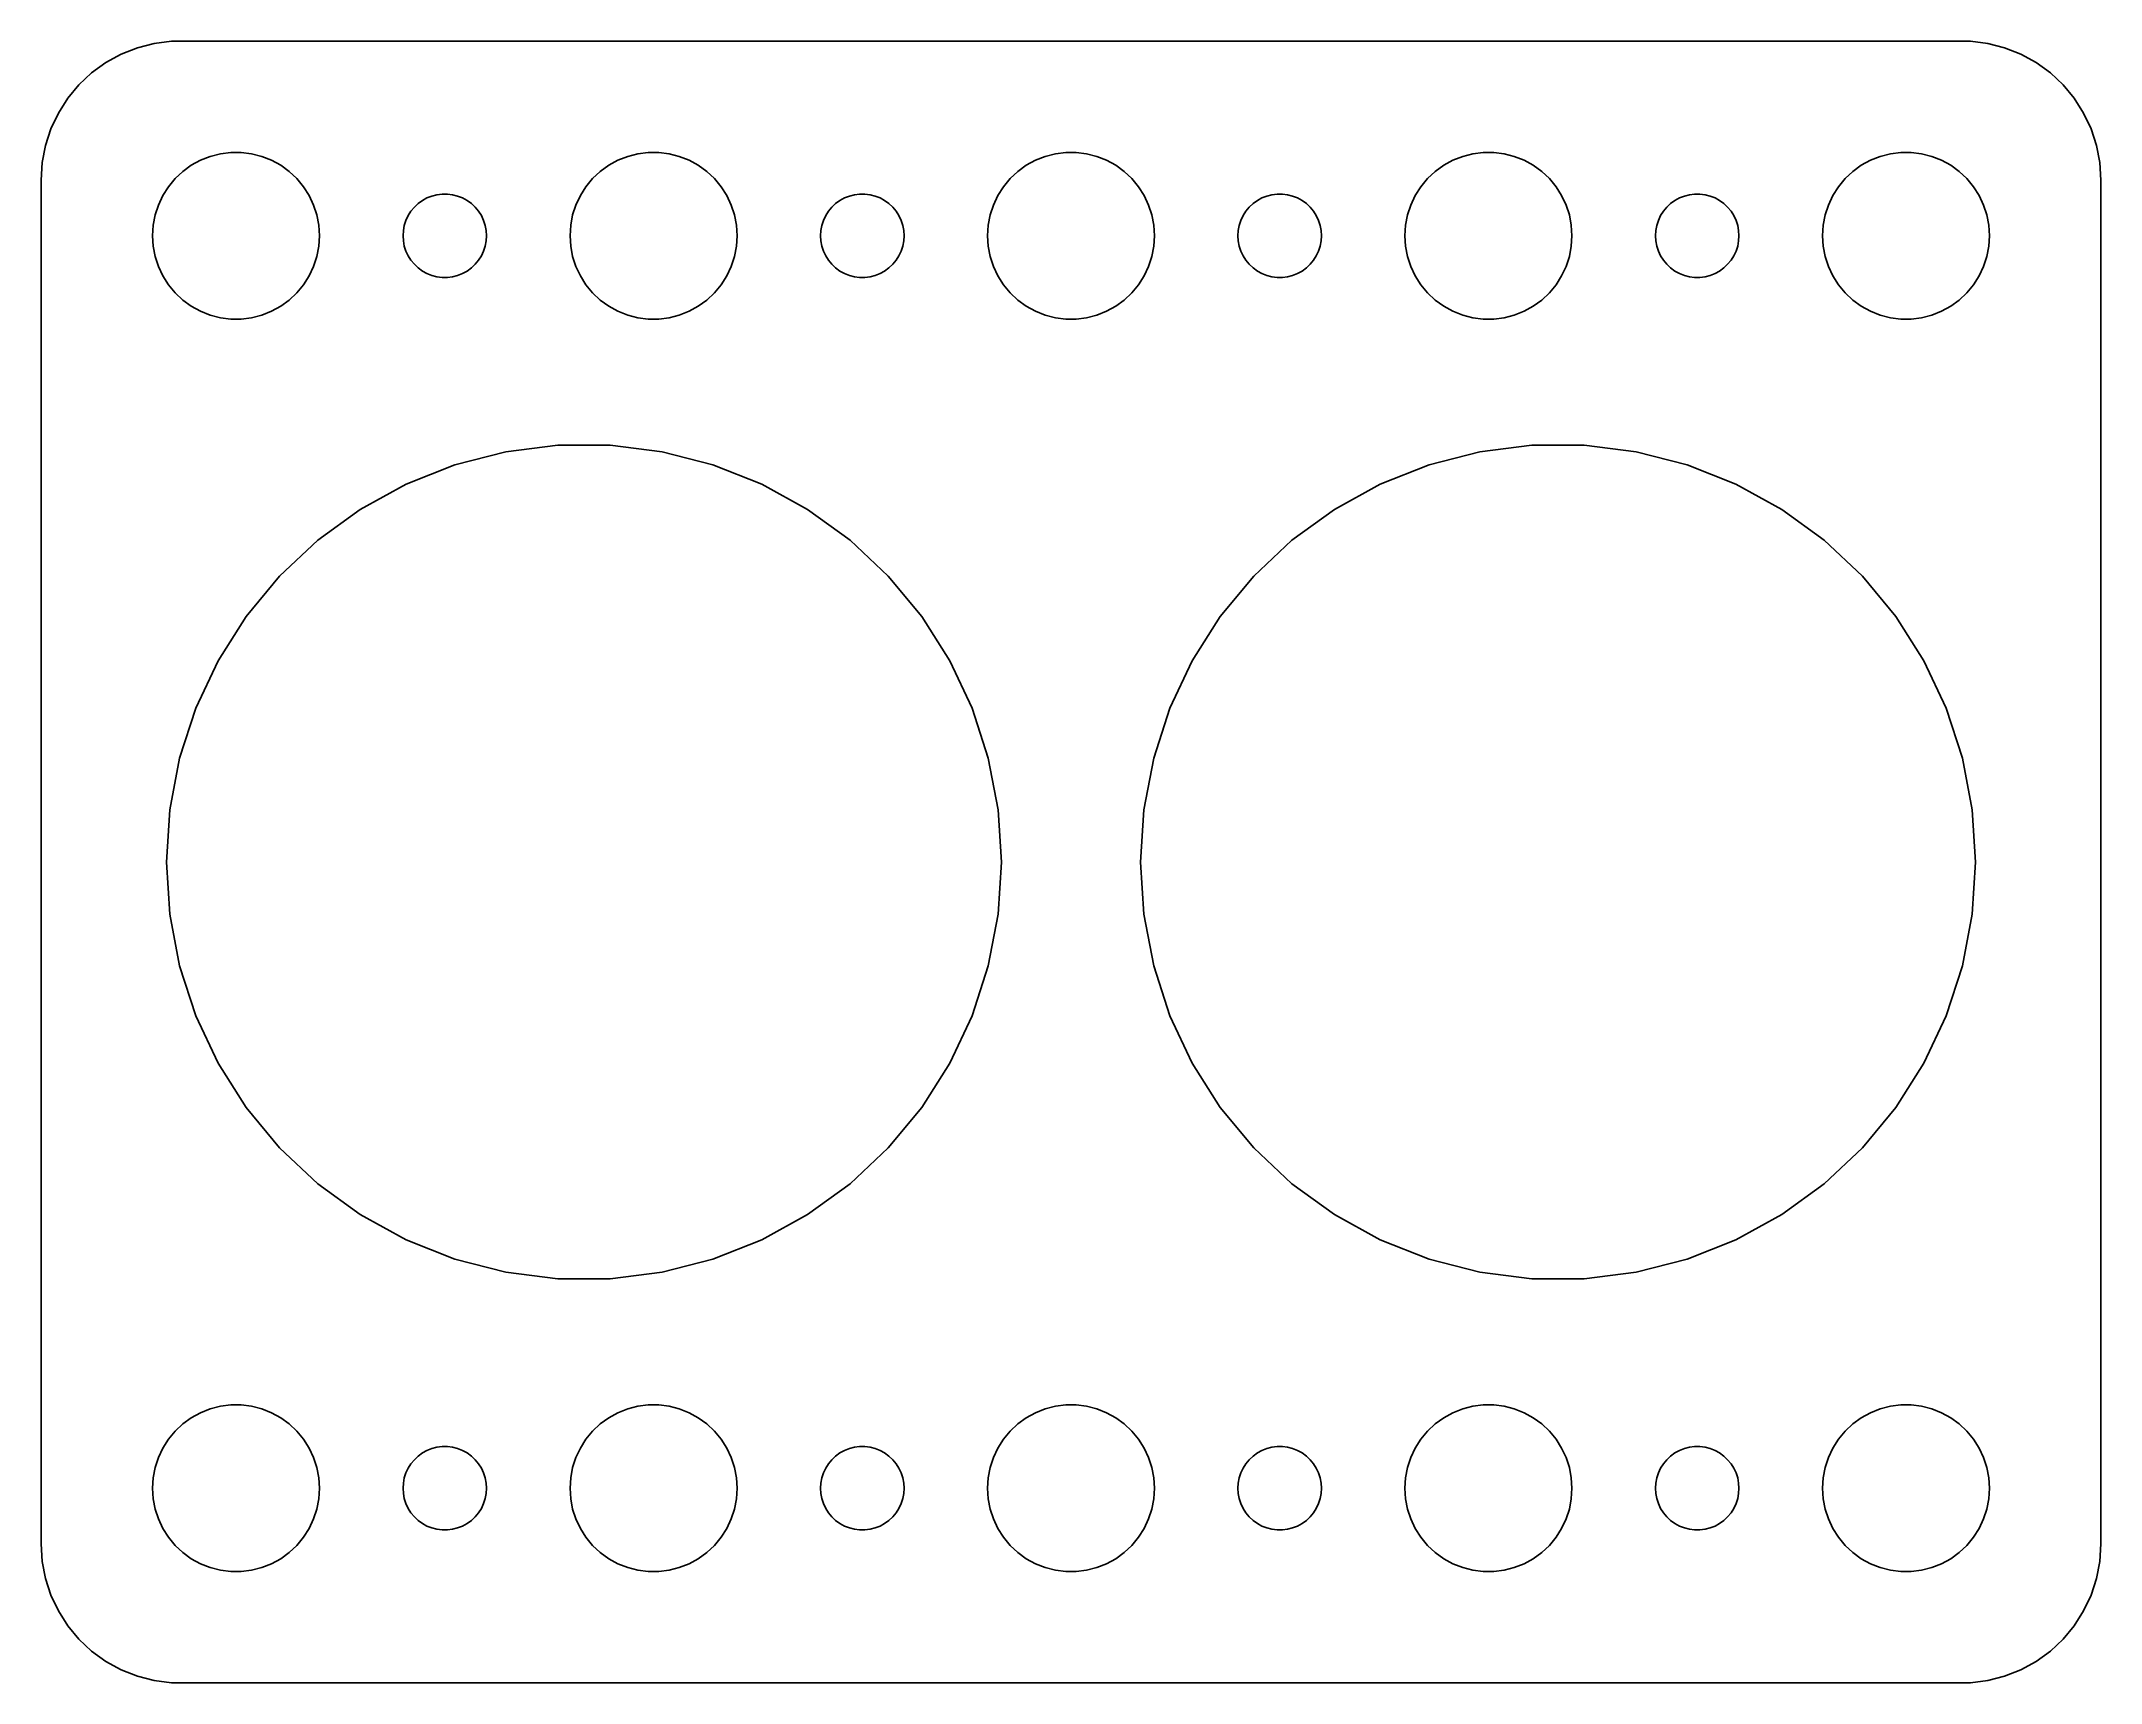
# Model space of a CAD drawing. Header units: metres. Extents: x -37 to 37, y -29.5 to 29.5.
import ezdxf

# ---------------------------------------------------------------- set-up
doc = ezdxf.new("R2010")
doc.units = ezdxf.units.M

msp = doc.modelspace()

# ---------------------------------------------------------------- linework, layer by layer
for p, q in [((-34.1289, 29.0241), (-34.6791, 28.7216)), ((-33.5451, 29.2553), (-34.1289, 29.0241)), ((-32.9369, 29.4114), (-33.5451, 29.2553)), ((-32.3139, 29.4901), (-32.9369, 29.4114)), ((32.3139, 29.4901), (-32.3139, 29.4901)), ((32.9369, 29.4114), (32.3139, 29.4901)), ((33.5451, 29.2553), (32.9369, 29.4114)), ((34.1289, 29.0241), (33.5451, 29.2553)), ((34.6791, 28.7216), (34.1289, 29.0241)), ((-35.1871, 28.3526), (-35.6448, 27.9227)), ((-34.6791, 28.7216), (-35.1871, 28.3526)), ((35.1871, 28.3526), (34.6791, 28.7216)), ((35.6448, 27.9227), (35.1871, 28.3526)), ((-36.0451, 27.4389), (-36.3815, 26.9088)), ((-35.6448, 27.9227), (-36.0451, 27.4389)), ((36.0451, 27.4389), (35.6448, 27.9227)), ((36.3815, 26.9088), (36.0451, 27.4389)), ((-36.3815, 26.9088), (-36.6489, 26.3406)), ((36.6489, 26.3406), (36.3815, 26.9088)), ((-36.6489, 26.3406), (-36.8429, 25.7434)), ((36.8429, 25.7434), (36.6489, 26.3406)), ((-36.8429, 25.7434), (-36.9606, 25.1267)), ((-31.6075, 25.033), (-31.2773, 25.2145)), ((-31.2773, 25.2145), (-30.927, 25.3532)), ((-30.927, 25.3532), (-30.5621, 25.4469)), ((-30.5621, 25.4469), (-30.1884, 25.4941)), ((-30.1884, 25.4941), (-29.8116, 25.4941)), ((-29.8116, 25.4941), (-29.4379, 25.4469)), ((-29.4379, 25.4469), (-29.0729, 25.3532)), ((-29.0729, 25.3532), (-28.7227, 25.2145)), ((-28.7227, 25.2145), (-28.3925, 25.033)), ((-16.6075, 25.033), (-16.2773, 25.2145)), ((-16.2773, 25.2145), (-15.927, 25.3532)), ((-15.927, 25.3532), (-15.5621, 25.4469)), ((-15.5621, 25.4469), (-15.1884, 25.4941)), ((-15.1884, 25.4941), (-14.8116, 25.4941)), ((-14.8116, 25.4941), (-14.4379, 25.4469)), ((-14.4379, 25.4469), (-14.0729, 25.3532)), ((-14.0729, 25.3532), (-13.7227, 25.2145)), ((-13.7227, 25.2145), (-13.3925, 25.033)), ((-1.60747, 25.033), (-1.27733, 25.2145)), ((-1.27733, 25.2145), (-0.92705, 25.3532)), ((-0.92705, 25.3532), (-0.56213, 25.4469)), ((-0.56213, 25.4469), (-0.18837, 25.4941)), ((-0.18837, 25.4941), (0.18837, 25.4941)), ((0.18837, 25.4941), (0.56213, 25.4469)), ((0.56213, 25.4469), (0.92705, 25.3532)), ((0.92705, 25.3532), (1.27733, 25.2145)), ((1.27733, 25.2145), (1.60747, 25.033)), ((13.3925, 25.033), (13.7227, 25.2145)), ((13.7227, 25.2145), (14.0729, 25.3532)), ((14.0729, 25.3532), (14.4379, 25.4469)), ((14.4379, 25.4469), (14.8116, 25.4941)), ((14.8116, 25.4941), (15.1884, 25.4941)), ((15.1884, 25.4941), (15.5621, 25.4469)), ((15.5621, 25.4469), (15.927, 25.3532)), ((15.927, 25.3532), (16.2773, 25.2145)), ((16.2773, 25.2145), (16.6075, 25.033)), ((28.3925, 25.033), (28.7227, 25.2145)), ((28.7227, 25.2145), (29.0729, 25.3532)), ((29.0729, 25.3532), (29.4379, 25.4469)), ((29.4379, 25.4469), (29.8116, 25.4941)), ((29.8116, 25.4941), (30.1884, 25.4941)), ((30.1884, 25.4941), (30.5621, 25.4469)), ((30.5621, 25.4469), (30.927, 25.3532)), ((30.927, 25.3532), (31.2773, 25.2145)), ((31.2773, 25.2145), (31.6075, 25.033)), ((36.9606, 25.1267), (36.8429, 25.7434)), ((-36.9606, 25.1267), (-37, 24.5)), ((-37, 24.5), (-37, -24.5)), ((-32.427, 24.2634), (-32.1869, 24.5536)), ((-32.1869, 24.5536), (-31.9123, 24.8115)), ((-31.9123, 24.8115), (-31.6075, 25.033)), ((-28.3925, 25.033), (-28.0877, 24.8115)), ((-28.0877, 24.8115), (-27.8131, 24.5536)), ((-27.8131, 24.5536), (-27.5729, 24.2634)), ((-17.427, 24.2634), (-17.1869, 24.5536)), ((-17.1869, 24.5536), (-16.9123, 24.8115)), ((-16.9123, 24.8115), (-16.6075, 25.033)), ((-13.3925, 25.033), (-13.0877, 24.8115)), ((-13.0877, 24.8115), (-12.8131, 24.5536)), ((-12.8131, 24.5536), (-12.5729, 24.2634)), ((-2.42705, 24.2634), (-2.1869, 24.5536)), ((-2.1869, 24.5536), (-1.91226, 24.8115)), ((-1.91226, 24.8115), (-1.60747, 25.033)), ((1.60747, 25.033), (1.91226, 24.8115)), ((1.91226, 24.8115), (2.1869, 24.5536)), ((2.1869, 24.5536), (2.42705, 24.2634)), ((12.5729, 24.2634), (12.8131, 24.5536)), ((12.8131, 24.5536), (13.0877, 24.8115)), ((13.0877, 24.8115), (13.3925, 25.033)), ((16.6075, 25.033), (16.9123, 24.8115)), ((16.9123, 24.8115), (17.1869, 24.5536)), ((17.1869, 24.5536), (17.427, 24.2634)), ((27.5729, 24.2634), (27.8131, 24.5536)), ((27.8131, 24.5536), (28.0877, 24.8115)), ((28.0877, 24.8115), (28.3925, 25.033)), ((31.6075, 25.033), (31.9123, 24.8115)), ((31.9123, 24.8115), (32.1869, 24.5536)), ((32.1869, 24.5536), (32.427, 24.2634)), ((37, 24.5), (36.9606, 25.1267)), ((37, -24.5), (37, 24.5)), ((-32.7893, 23.6044), (-32.6289, 23.9453)), ((-32.6289, 23.9453), (-32.427, 24.2634)), ((-27.5729, 24.2634), (-27.3711, 23.9453)), ((-27.3711, 23.9453), (-27.2107, 23.6044)), ((-23.4561, 23.6558), (-23.3037, 23.7665)), ((-23.3037, 23.7665), (-23.1387, 23.8572)), ((-23.1387, 23.8572), (-22.9635, 23.9266)), ((-22.9635, 23.9266), (-22.7811, 23.9734)), ((-22.7811, 23.9734), (-22.5942, 23.997)), ((-22.5942, 23.997), (-22.4058, 23.997)), ((-22.4058, 23.997), (-22.2189, 23.9734)), ((-22.2189, 23.9734), (-22.0365, 23.9266)), ((-22.0365, 23.9266), (-21.8613, 23.8572)), ((-21.8613, 23.8572), (-21.6963, 23.7665)), ((-21.6963, 23.7665), (-21.5439, 23.6558)), ((-17.7893, 23.6044), (-17.6289, 23.9453)), ((-17.6289, 23.9453), (-17.427, 24.2634)), ((-12.5729, 24.2634), (-12.3711, 23.9453)), ((-12.3711, 23.9453), (-12.2107, 23.6044)), ((-8.45613, 23.6558), (-8.30373, 23.7665)), ((-8.30373, 23.7665), (-8.13866, 23.8572)), ((-8.13866, 23.8572), (-7.96352, 23.9266)), ((-7.96352, 23.9266), (-7.78107, 23.9734)), ((-7.78107, 23.9734), (-7.59418, 23.997)), ((-7.59418, 23.997), (-7.40581, 23.997)), ((-7.40581, 23.997), (-7.21892, 23.9734)), ((-7.21892, 23.9734), (-7.03647, 23.9266)), ((-7.03647, 23.9266), (-6.86133, 23.8572)), ((-6.86133, 23.8572), (-6.69626, 23.7665)), ((-6.69626, 23.7665), (-6.54385, 23.6558)), ((-2.78932, 23.6044), (-2.62891, 23.9453)), ((-2.62891, 23.9453), (-2.42705, 24.2634)), ((2.42705, 24.2634), (2.62891, 23.9453)), ((2.62891, 23.9453), (2.78932, 23.6044)), ((6.54385, 23.6558), (6.69626, 23.7665)), ((6.69626, 23.7665), (6.86133, 23.8572)), ((6.86133, 23.8572), (7.03647, 23.9266)), ((7.03647, 23.9266), (7.21892, 23.9734)), ((7.21892, 23.9734), (7.40581, 23.997)), ((7.40581, 23.997), (7.59418, 23.997)), ((7.59418, 23.997), (7.78107, 23.9734)), ((7.78107, 23.9734), (7.96352, 23.9266)), ((7.96352, 23.9266), (8.13866, 23.8572)), ((8.13866, 23.8572), (8.30373, 23.7665)), ((8.30373, 23.7665), (8.45613, 23.6558)), ((12.2107, 23.6044), (12.3711, 23.9453)), ((12.3711, 23.9453), (12.5729, 24.2634)), ((17.427, 24.2634), (17.6289, 23.9453)), ((17.6289, 23.9453), (17.7893, 23.6044)), ((21.5439, 23.6558), (21.6963, 23.7665)), ((21.6963, 23.7665), (21.8613, 23.8572)), ((21.8613, 23.8572), (22.0365, 23.9266)), ((22.0365, 23.9266), (22.2189, 23.9734)), ((22.2189, 23.9734), (22.4058, 23.997)), ((22.4058, 23.997), (22.5942, 23.997)), ((22.5942, 23.997), (22.7811, 23.9734)), ((22.7811, 23.9734), (22.9635, 23.9266)), ((22.9635, 23.9266), (23.1387, 23.8572)), ((23.1387, 23.8572), (23.3037, 23.7665)), ((23.3037, 23.7665), (23.4561, 23.6558)), ((27.2107, 23.6044), (27.3711, 23.9453)), ((27.3711, 23.9453), (27.5729, 24.2634)), ((32.427, 24.2634), (32.6289, 23.9453)), ((32.6289, 23.9453), (32.7893, 23.6044)), ((-32.9763, 22.876), (-32.9057, 23.2461)), ((-32.9057, 23.2461), (-32.7893, 23.6044)), ((-27.2107, 23.6044), (-27.0942, 23.2461)), ((-27.0942, 23.2461), (-27.0237, 22.876)), ((-23.9529, 22.873), (-23.8947, 23.0522)), ((-23.8947, 23.0522), (-23.8145, 23.2226)), ((-23.8145, 23.2226), (-23.7135, 23.3817)), ((-23.7135, 23.3817), (-23.5934, 23.5268)), ((-23.5934, 23.5268), (-23.4561, 23.6558)), ((-21.5439, 23.6558), (-21.4065, 23.5268)), ((-21.4065, 23.5268), (-21.2865, 23.3817)), ((-21.2865, 23.3817), (-21.1855, 23.2226)), ((-21.1855, 23.2226), (-21.1053, 23.0522)), ((-21.1053, 23.0522), (-21.0471, 22.873)), ((-17.9763, 22.876), (-17.9057, 23.2461)), ((-17.9057, 23.2461), (-17.7893, 23.6044)), ((-12.2107, 23.6044), (-12.0942, 23.2461)), ((-12.0942, 23.2461), (-12.0237, 22.876)), ((-8.95287, 22.873), (-8.89465, 23.0522)), ((-8.89465, 23.0522), (-8.81445, 23.2226)), ((-8.81445, 23.2226), (-8.71352, 23.3817)), ((-8.71352, 23.3817), (-8.59344, 23.5268)), ((-8.59344, 23.5268), (-8.45613, 23.6558)), ((-6.54385, 23.6558), (-6.40654, 23.5268)), ((-6.40654, 23.5268), (-6.28647, 23.3817)), ((-6.28647, 23.3817), (-6.18553, 23.2226)), ((-6.18553, 23.2226), (-6.10533, 23.0522)), ((-6.10533, 23.0522), (-6.04712, 22.873)), ((-2.97633, 22.876), (-2.90575, 23.2461)), ((-2.90575, 23.2461), (-2.78932, 23.6044)), ((2.78932, 23.6044), (2.90575, 23.2461)), ((2.90575, 23.2461), (2.97633, 22.876)), ((6.04712, 22.873), (6.10533, 23.0522)), ((6.10533, 23.0522), (6.18553, 23.2226)), ((6.18553, 23.2226), (6.28647, 23.3817)), ((6.28647, 23.3817), (6.40654, 23.5268)), ((6.40654, 23.5268), (6.54385, 23.6558)), ((8.45613, 23.6558), (8.59344, 23.5268)), ((8.59344, 23.5268), (8.71352, 23.3817)), ((8.71352, 23.3817), (8.81445, 23.2226)), ((8.81445, 23.2226), (8.89465, 23.0522)), ((8.89465, 23.0522), (8.95287, 22.873)), ((12.0237, 22.876), (12.0942, 23.2461)), ((12.0942, 23.2461), (12.2107, 23.6044)), ((17.7893, 23.6044), (17.9057, 23.2461)), ((17.9057, 23.2461), (17.9763, 22.876)), ((21.0471, 22.873), (21.1053, 23.0522)), ((21.1053, 23.0522), (21.1855, 23.2226)), ((21.1855, 23.2226), (21.2865, 23.3817)), ((21.2865, 23.3817), (21.4065, 23.5268)), ((21.4065, 23.5268), (21.5439, 23.6558)), ((23.4561, 23.6558), (23.5934, 23.5268)), ((23.5934, 23.5268), (23.7135, 23.3817)), ((23.7135, 23.3817), (23.8145, 23.2226)), ((23.8145, 23.2226), (23.8947, 23.0522)), ((23.8947, 23.0522), (23.9529, 22.873)), ((27.0237, 22.876), (27.0942, 23.2461)), ((27.0942, 23.2461), (27.2107, 23.6044)), ((32.7893, 23.6044), (32.9057, 23.2461)), ((32.9057, 23.2461), (32.9763, 22.876)), ((-33, 22.5), (-32.9763, 22.876)), ((-32.9763, 22.124), (-33, 22.5)), ((-27.0237, 22.876), (-27, 22.5)), ((-27, 22.5), (-27.0237, 22.124)), ((-24, 22.5), (-23.9882, 22.688)), ((-23.9882, 22.312), (-24, 22.5)), ((-23.9882, 22.688), (-23.9529, 22.873)), ((-23.9529, 22.127), (-23.9882, 22.312)), ((-21.0471, 22.873), (-21.0118, 22.688)), ((-21.0118, 22.312), (-21.0471, 22.127)), ((-21.0118, 22.688), (-21, 22.5)), ((-21, 22.5), (-21.0118, 22.312)), ((-18, 22.5), (-17.9763, 22.876)), ((-17.9763, 22.124), (-18, 22.5)), ((-12.0237, 22.876), (-12, 22.5)), ((-12, 22.5), (-12.0237, 22.124)), ((-9, 22.5), (-8.98816, 22.688)), ((-8.98816, 22.312), (-9, 22.5)), ((-8.98816, 22.688), (-8.95287, 22.873)), ((-8.95287, 22.127), (-8.98816, 22.312)), ((-6.04712, 22.873), (-6.01183, 22.688)), ((-6.01183, 22.312), (-6.04712, 22.127)), ((-6.01183, 22.688), (-6, 22.5)), ((-6, 22.5), (-6.01183, 22.312)), ((-3, 22.5), (-2.97633, 22.876)), ((-2.97633, 22.124), (-3, 22.5)), ((2.97633, 22.876), (3, 22.5)), ((3, 22.5), (2.97633, 22.124)), ((6, 22.5), (6.01183, 22.688)), ((6.01183, 22.312), (6, 22.5)), ((6.01183, 22.688), (6.04712, 22.873)), ((6.04712, 22.127), (6.01183, 22.312)), ((8.95287, 22.873), (8.98816, 22.688)), ((8.98816, 22.312), (8.95287, 22.127)), ((8.98816, 22.688), (9, 22.5)), ((9, 22.5), (8.98816, 22.312)), ((12, 22.5), (12.0237, 22.876)), ((12.0237, 22.124), (12, 22.5)), ((17.9763, 22.876), (18, 22.5)), ((18, 22.5), (17.9763, 22.124)), ((21, 22.5), (21.0118, 22.688)), ((21.0118, 22.312), (21, 22.5)), ((21.0118, 22.688), (21.0471, 22.873)), ((21.0471, 22.127), (21.0118, 22.312)), ((23.9529, 22.873), (23.9882, 22.688)), ((23.9882, 22.312), (23.9529, 22.127)), ((23.9882, 22.688), (24, 22.5)), ((24, 22.5), (23.9882, 22.312)), ((27, 22.5), (27.0237, 22.876)), ((27.0237, 22.124), (27, 22.5)), ((32.9763, 22.876), (33, 22.5)), ((33, 22.5), (32.9763, 22.124)), ((-32.9057, 21.7539), (-32.9763, 22.124)), ((-32.7893, 21.3956), (-32.9057, 21.7539)), ((-27.0942, 21.7539), (-27.2107, 21.3956)), ((-27.0237, 22.124), (-27.0942, 21.7539)), ((-23.8947, 21.9478), (-23.9529, 22.127)), ((-23.8145, 21.7774), (-23.8947, 21.9478)), ((-23.7135, 21.6183), (-23.8145, 21.7774)), ((-23.5934, 21.4732), (-23.7135, 21.6183)), ((-23.4561, 21.3442), (-23.5934, 21.4732)), ((-21.4065, 21.4732), (-21.5439, 21.3442)), ((-21.2865, 21.6183), (-21.4065, 21.4732)), ((-21.1855, 21.7774), (-21.2865, 21.6183)), ((-21.1053, 21.9478), (-21.1855, 21.7774)), ((-21.0471, 22.127), (-21.1053, 21.9478)), ((-17.9057, 21.7539), (-17.9763, 22.124)), ((-17.7893, 21.3956), (-17.9057, 21.7539)), ((-12.0942, 21.7539), (-12.2107, 21.3956)), ((-12.0237, 22.124), (-12.0942, 21.7539)), ((-8.89465, 21.9478), (-8.95287, 22.127)), ((-8.81445, 21.7774), (-8.89465, 21.9478)), ((-8.71352, 21.6183), (-8.81445, 21.7774)), ((-8.59344, 21.4732), (-8.71352, 21.6183)), ((-8.45613, 21.3442), (-8.59344, 21.4732)), ((-6.40654, 21.4732), (-6.54385, 21.3442)), ((-6.28647, 21.6183), (-6.40654, 21.4732)), ((-6.18553, 21.7774), (-6.28647, 21.6183)), ((-6.10533, 21.9478), (-6.18553, 21.7774)), ((-6.04712, 22.127), (-6.10533, 21.9478)), ((-2.90575, 21.7539), (-2.97633, 22.124)), ((-2.78932, 21.3956), (-2.90575, 21.7539)), ((2.90575, 21.7539), (2.78932, 21.3956)), ((2.97633, 22.124), (2.90575, 21.7539)), ((6.10533, 21.9478), (6.04712, 22.127)), ((6.18553, 21.7774), (6.10533, 21.9478)), ((6.28647, 21.6183), (6.18553, 21.7774)), ((6.40654, 21.4732), (6.28647, 21.6183)), ((6.54385, 21.3442), (6.40654, 21.4732)), ((8.59344, 21.4732), (8.45613, 21.3442)), ((8.71352, 21.6183), (8.59344, 21.4732)), ((8.81445, 21.7774), (8.71352, 21.6183)), ((8.89465, 21.9478), (8.81445, 21.7774)), ((8.95287, 22.127), (8.89465, 21.9478)), ((12.0942, 21.7539), (12.0237, 22.124)), ((12.2107, 21.3956), (12.0942, 21.7539)), ((17.9057, 21.7539), (17.7893, 21.3956)), ((17.9763, 22.124), (17.9057, 21.7539)), ((21.1053, 21.9478), (21.0471, 22.127)), ((21.1855, 21.7774), (21.1053, 21.9478)), ((21.2865, 21.6183), (21.1855, 21.7774)), ((21.4065, 21.4732), (21.2865, 21.6183)), ((21.5439, 21.3442), (21.4065, 21.4732)), ((23.5934, 21.4732), (23.4561, 21.3442)), ((23.7135, 21.6183), (23.5934, 21.4732)), ((23.8145, 21.7774), (23.7135, 21.6183)), ((23.8947, 21.9478), (23.8145, 21.7774)), ((23.9529, 22.127), (23.8947, 21.9478)), ((27.0942, 21.7539), (27.0237, 22.124)), ((27.2107, 21.3956), (27.0942, 21.7539)), ((32.9057, 21.7539), (32.7893, 21.3956)), ((32.9763, 22.124), (32.9057, 21.7539)), ((-32.6289, 21.0547), (-32.7893, 21.3956)), ((-32.427, 20.7366), (-32.6289, 21.0547)), ((-32.1869, 20.4464), (-32.427, 20.7366)), ((-27.5729, 20.7366), (-27.8131, 20.4464)), ((-27.3711, 21.0547), (-27.5729, 20.7366)), ((-27.2107, 21.3956), (-27.3711, 21.0547)), ((-23.3037, 21.2335), (-23.4561, 21.3442)), ((-23.1387, 21.1427), (-23.3037, 21.2335)), ((-22.9635, 21.0734), (-23.1387, 21.1427)), ((-22.7811, 21.0266), (-22.9635, 21.0734)), ((-22.5942, 21.003), (-22.7811, 21.0266)), ((-22.4058, 21.003), (-22.5942, 21.003)), ((-22.2189, 21.0266), (-22.4058, 21.003)), ((-22.0365, 21.0734), (-22.2189, 21.0266)), ((-21.8613, 21.1427), (-22.0365, 21.0734)), ((-21.6963, 21.2335), (-21.8613, 21.1427)), ((-21.5439, 21.3442), (-21.6963, 21.2335)), ((-17.6289, 21.0547), (-17.7893, 21.3956)), ((-17.427, 20.7366), (-17.6289, 21.0547)), ((-17.1869, 20.4464), (-17.427, 20.7366)), ((-12.5729, 20.7366), (-12.8131, 20.4464)), ((-12.3711, 21.0547), (-12.5729, 20.7366)), ((-12.2107, 21.3956), (-12.3711, 21.0547)), ((-8.30373, 21.2335), (-8.45613, 21.3442)), ((-8.13866, 21.1427), (-8.30373, 21.2335)), ((-7.96352, 21.0734), (-8.13866, 21.1427)), ((-7.78107, 21.0266), (-7.96352, 21.0734)), ((-7.59418, 21.003), (-7.78107, 21.0266)), ((-7.40581, 21.003), (-7.59418, 21.003)), ((-7.21892, 21.0266), (-7.40581, 21.003)), ((-7.03647, 21.0734), (-7.21892, 21.0266)), ((-6.86133, 21.1427), (-7.03647, 21.0734)), ((-6.69626, 21.2335), (-6.86133, 21.1427)), ((-6.54385, 21.3442), (-6.69626, 21.2335)), ((-2.62891, 21.0547), (-2.78932, 21.3956)), ((-2.42705, 20.7366), (-2.62891, 21.0547)), ((-2.1869, 20.4464), (-2.42705, 20.7366)), ((2.42705, 20.7366), (2.1869, 20.4464)), ((2.62891, 21.0547), (2.42705, 20.7366)), ((2.78932, 21.3956), (2.62891, 21.0547)), ((6.69626, 21.2335), (6.54385, 21.3442)), ((6.86133, 21.1427), (6.69626, 21.2335)), ((7.03647, 21.0734), (6.86133, 21.1427)), ((7.21892, 21.0266), (7.03647, 21.0734)), ((7.40581, 21.003), (7.21892, 21.0266)), ((7.59418, 21.003), (7.40581, 21.003)), ((7.78107, 21.0266), (7.59418, 21.003)), ((7.96352, 21.0734), (7.78107, 21.0266)), ((8.13866, 21.1427), (7.96352, 21.0734)), ((8.30373, 21.2335), (8.13866, 21.1427)), ((8.45613, 21.3442), (8.30373, 21.2335)), ((12.3711, 21.0547), (12.2107, 21.3956)), ((12.5729, 20.7366), (12.3711, 21.0547)), ((12.8131, 20.4464), (12.5729, 20.7366)), ((17.427, 20.7366), (17.1869, 20.4464)), ((17.6289, 21.0547), (17.427, 20.7366)), ((17.7893, 21.3956), (17.6289, 21.0547)), ((21.6963, 21.2335), (21.5439, 21.3442)), ((21.8613, 21.1427), (21.6963, 21.2335)), ((22.0365, 21.0734), (21.8613, 21.1427)), ((22.2189, 21.0266), (22.0365, 21.0734)), ((22.4058, 21.003), (22.2189, 21.0266)), ((22.5942, 21.003), (22.4058, 21.003)), ((22.7811, 21.0266), (22.5942, 21.003)), ((22.9635, 21.0734), (22.7811, 21.0266)), ((23.1387, 21.1427), (22.9635, 21.0734)), ((23.3037, 21.2335), (23.1387, 21.1427)), ((23.4561, 21.3442), (23.3037, 21.2335)), ((27.3711, 21.0547), (27.2107, 21.3956)), ((27.5729, 20.7366), (27.3711, 21.0547)), ((27.8131, 20.4464), (27.5729, 20.7366)), ((32.427, 20.7366), (32.1869, 20.4464)), ((32.6289, 21.0547), (32.427, 20.7366)), ((32.7893, 21.3956), (32.6289, 21.0547)), ((-31.9123, 20.1884), (-32.1869, 20.4464)), ((-31.6075, 19.967), (-31.9123, 20.1884)), ((-28.0877, 20.1884), (-28.3925, 19.967)), ((-27.8131, 20.4464), (-28.0877, 20.1884)), ((-16.9123, 20.1884), (-17.1869, 20.4464)), ((-16.6075, 19.967), (-16.9123, 20.1884)), ((-13.0877, 20.1884), (-13.3925, 19.967)), ((-12.8131, 20.4464), (-13.0877, 20.1884)), ((-1.91226, 20.1884), (-2.1869, 20.4464)), ((-1.60747, 19.967), (-1.91226, 20.1884)), ((1.91226, 20.1884), (1.60747, 19.967)), ((2.1869, 20.4464), (1.91226, 20.1884)), ((13.0877, 20.1884), (12.8131, 20.4464)), ((13.3925, 19.967), (13.0877, 20.1884)), ((16.9123, 20.1884), (16.6075, 19.967)), ((17.1869, 20.4464), (16.9123, 20.1884)), ((28.0877, 20.1884), (27.8131, 20.4464)), ((28.3925, 19.967), (28.0877, 20.1884)), ((31.9123, 20.1884), (31.6075, 19.967)), ((32.1869, 20.4464), (31.9123, 20.1884)), ((-31.2773, 19.7855), (-31.6075, 19.967)), ((-30.927, 19.6468), (-31.2773, 19.7855)), ((-30.5621, 19.5531), (-30.927, 19.6468)), ((-30.1884, 19.5059), (-30.5621, 19.5531)), ((-29.8116, 19.5059), (-30.1884, 19.5059)), ((-29.4379, 19.5531), (-29.8116, 19.5059)), ((-29.0729, 19.6468), (-29.4379, 19.5531)), ((-28.7227, 19.7855), (-29.0729, 19.6468)), ((-28.3925, 19.967), (-28.7227, 19.7855)), ((-16.2773, 19.7855), (-16.6075, 19.967)), ((-15.927, 19.6468), (-16.2773, 19.7855)), ((-15.5621, 19.5531), (-15.927, 19.6468)), ((-15.1884, 19.5059), (-15.5621, 19.5531)), ((-14.8116, 19.5059), (-15.1884, 19.5059)), ((-14.4379, 19.5531), (-14.8116, 19.5059)), ((-14.0729, 19.6468), (-14.4379, 19.5531)), ((-13.7227, 19.7855), (-14.0729, 19.6468)), ((-13.3925, 19.967), (-13.7227, 19.7855)), ((-1.27733, 19.7855), (-1.60747, 19.967)), ((-0.92705, 19.6468), (-1.27733, 19.7855)), ((-0.56213, 19.5531), (-0.92705, 19.6468)), ((-0.18837, 19.5059), (-0.56213, 19.5531)), ((0.18837, 19.5059), (-0.18837, 19.5059)), ((0.56213, 19.5531), (0.18837, 19.5059)), ((0.92705, 19.6468), (0.56213, 19.5531)), ((1.27733, 19.7855), (0.92705, 19.6468)), ((1.60747, 19.967), (1.27733, 19.7855)), ((13.7227, 19.7855), (13.3925, 19.967)), ((14.0729, 19.6468), (13.7227, 19.7855)), ((14.4379, 19.5531), (14.0729, 19.6468)), ((14.8116, 19.5059), (14.4379, 19.5531)), ((15.1884, 19.5059), (14.8116, 19.5059)), ((15.5621, 19.5531), (15.1884, 19.5059)), ((15.927, 19.6468), (15.5621, 19.5531)), ((16.2773, 19.7855), (15.927, 19.6468)), ((16.6075, 19.967), (16.2773, 19.7855)), ((28.7227, 19.7855), (28.3925, 19.967)), ((29.0729, 19.6468), (28.7227, 19.7855)), ((29.4379, 19.5531), (29.0729, 19.6468)), ((29.8116, 19.5059), (29.4379, 19.5531)), ((30.1884, 19.5059), (29.8116, 19.5059)), ((30.5621, 19.5531), (30.1884, 19.5059)), ((30.927, 19.6468), (30.5621, 19.5531)), ((31.2773, 19.7855), (30.927, 19.6468)), ((31.6075, 19.967), (31.2773, 19.7855)), ((-20.3107, 14.7343), (-18.4418, 14.9704)), ((-18.4418, 14.9704), (-16.5581, 14.9704)), ((-16.5581, 14.9704), (-14.6893, 14.7343)), ((14.6893, 14.7343), (16.5581, 14.9704)), ((16.5581, 14.9704), (18.4418, 14.9704)), ((18.4418, 14.9704), (20.3107, 14.7343)), ((-23.8867, 13.5724), (-22.1353, 14.2658)), ((-22.1353, 14.2658), (-20.3107, 14.7343)), ((-14.6893, 14.7343), (-12.8647, 14.2658)), ((-12.8647, 14.2658), (-11.1133, 13.5724)), ((11.1133, 13.5724), (12.8647, 14.2658)), ((12.8647, 14.2658), (14.6893, 14.7343)), ((20.3107, 14.7343), (22.1353, 14.2658)), ((22.1353, 14.2658), (23.8867, 13.5724)), ((-25.5374, 12.6649), (-23.8867, 13.5724)), ((-11.1133, 13.5724), (-9.46259, 12.6649)), ((9.46259, 12.6649), (11.1133, 13.5724)), ((23.8867, 13.5724), (25.5374, 12.6649)), ((-27.0614, 11.5577), (-25.5374, 12.6649)), ((-9.46259, 12.6649), (-7.93863, 11.5577)), ((7.93863, 11.5577), (9.46259, 12.6649)), ((25.5374, 12.6649), (27.0614, 11.5577)), ((-28.4345, 10.2682), (-27.0614, 11.5577)), ((-7.93863, 11.5577), (-6.56546, 10.2682)), ((6.56546, 10.2682), (7.93863, 11.5577)), ((27.0614, 11.5577), (28.4345, 10.2682)), ((-29.6353, 8.81677), (-28.4345, 10.2682)), ((-6.56546, 10.2682), (-5.36473, 8.81677)), ((5.36473, 8.81677), (6.56546, 10.2682)), ((28.4345, 10.2682), (29.6353, 8.81677)), ((-30.6446, 7.2263), (-29.6353, 8.81677)), ((-5.36473, 8.81677), (-4.35539, 7.2263)), ((4.35539, 7.2263), (5.36473, 8.81677)), ((29.6353, 8.81677), (30.6446, 7.2263)), ((-31.4466, 5.52187), (-30.6446, 7.2263)), ((-4.35539, 7.2263), (-3.55334, 5.52187)), ((3.55334, 5.52187), (4.35539, 7.2263)), ((30.6446, 7.2263), (31.4466, 5.52187)), ((-32.0287, 3.73035), (-31.4466, 5.52187)), ((-3.55334, 5.52187), (-2.97125, 3.73035)), ((2.97125, 3.73035), (3.55334, 5.52187)), ((31.4466, 5.52187), (32.0287, 3.73035)), ((-32.3817, 1.87999), (-32.0287, 3.73035)), ((-2.97125, 3.73035), (-2.61827, 1.87999)), ((2.61827, 1.87999), (2.97125, 3.73035)), ((32.0287, 3.73035), (32.3817, 1.87999)), ((-32.5, 0), (-32.3817, 1.87999)), ((-2.61827, 1.87999), (-2.5, 0)), ((2.5, 0), (2.61827, 1.87999)), ((32.3817, 1.87999), (32.5, 0)), ((-32.3817, -1.87999), (-32.5, 0)), ((-2.5, 0), (-2.61827, -1.87999)), ((2.61827, -1.87999), (2.5, 0)), ((32.5, 0), (32.3817, -1.87999)), ((-32.0287, -3.73035), (-32.3817, -1.87999)), ((-2.61827, -1.87999), (-2.97125, -3.73035)), ((2.97125, -3.73035), (2.61827, -1.87999)), ((32.3817, -1.87999), (32.0287, -3.73035)), ((-31.4466, -5.52187), (-32.0287, -3.73035)), ((-2.97125, -3.73035), (-3.55334, -5.52187)), ((3.55334, -5.52187), (2.97125, -3.73035)), ((32.0287, -3.73035), (31.4466, -5.52187)), ((-30.6446, -7.2263), (-31.4466, -5.52187)), ((-3.55334, -5.52187), (-4.35539, -7.2263)), ((4.35539, -7.2263), (3.55334, -5.52187)), ((31.4466, -5.52187), (30.6446, -7.2263)), ((-29.6353, -8.81677), (-30.6446, -7.2263)), ((-4.35539, -7.2263), (-5.36473, -8.81677)), ((5.36473, -8.81677), (4.35539, -7.2263)), ((30.6446, -7.2263), (29.6353, -8.81677)), ((-28.4345, -10.2682), (-29.6353, -8.81677)), ((-5.36473, -8.81677), (-6.56546, -10.2682)), ((6.56546, -10.2682), (5.36473, -8.81677)), ((29.6353, -8.81677), (28.4345, -10.2682)), ((-27.0614, -11.5577), (-28.4345, -10.2682)), ((-6.56546, -10.2682), (-7.93863, -11.5577)), ((7.93863, -11.5577), (6.56546, -10.2682)), ((28.4345, -10.2682), (27.0614, -11.5577)), ((-25.5374, -12.6649), (-27.0614, -11.5577)), ((-7.93863, -11.5577), (-9.46259, -12.6649)), ((9.46259, -12.6649), (7.93863, -11.5577)), ((27.0614, -11.5577), (25.5374, -12.6649)), ((-23.8867, -13.5724), (-25.5374, -12.6649)), ((-9.46259, -12.6649), (-11.1133, -13.5724)), ((11.1133, -13.5724), (9.46259, -12.6649)), ((25.5374, -12.6649), (23.8867, -13.5724)), ((-22.1353, -14.2658), (-23.8867, -13.5724)), ((-11.1133, -13.5724), (-12.8647, -14.2658)), ((12.8647, -14.2658), (11.1133, -13.5724)), ((23.8867, -13.5724), (22.1353, -14.2658)), ((-20.3107, -14.7343), (-22.1353, -14.2658)), ((-18.4418, -14.9704), (-20.3107, -14.7343)), ((-14.6893, -14.7343), (-16.5581, -14.9704)), ((-12.8647, -14.2658), (-14.6893, -14.7343)), ((14.6893, -14.7343), (12.8647, -14.2658)), ((16.5581, -14.9704), (14.6893, -14.7343)), ((20.3107, -14.7343), (18.4418, -14.9704)), ((22.1353, -14.2658), (20.3107, -14.7343)), ((-16.5581, -14.9704), (-18.4418, -14.9704)), ((18.4418, -14.9704), (16.5581, -14.9704)), ((-31.9123, -20.1884), (-31.6075, -19.967)), ((-31.6075, -19.967), (-31.2773, -19.7855)), ((-31.2773, -19.7855), (-30.927, -19.6468)), ((-30.927, -19.6468), (-30.5621, -19.5531)), ((-30.5621, -19.5531), (-30.1884, -19.5059)), ((-30.1884, -19.5059), (-29.8116, -19.5059)), ((-29.8116, -19.5059), (-29.4379, -19.5531)), ((-29.4379, -19.5531), (-29.0729, -19.6468)), ((-29.0729, -19.6468), (-28.7227, -19.7855)), ((-28.7227, -19.7855), (-28.3925, -19.967)), ((-28.3925, -19.967), (-28.0877, -20.1884)), ((-16.9123, -20.1884), (-16.6075, -19.967)), ((-16.6075, -19.967), (-16.2773, -19.7855)), ((-16.2773, -19.7855), (-15.927, -19.6468)), ((-15.927, -19.6468), (-15.5621, -19.5531)), ((-15.5621, -19.5531), (-15.1884, -19.5059)), ((-15.1884, -19.5059), (-14.8116, -19.5059)), ((-14.8116, -19.5059), (-14.4379, -19.5531)), ((-14.4379, -19.5531), (-14.0729, -19.6468)), ((-14.0729, -19.6468), (-13.7227, -19.7855)), ((-13.7227, -19.7855), (-13.3925, -19.967)), ((-13.3925, -19.967), (-13.0877, -20.1884)), ((-1.91226, -20.1884), (-1.60747, -19.967)), ((-1.60747, -19.967), (-1.27733, -19.7855)), ((-1.27733, -19.7855), (-0.92705, -19.6468)), ((-0.92705, -19.6468), (-0.56213, -19.5531)), ((-0.56213, -19.5531), (-0.18837, -19.5059)), ((-0.18837, -19.5059), (0.18837, -19.5059)), ((0.18837, -19.5059), (0.56213, -19.5531)), ((0.56213, -19.5531), (0.92705, -19.6468)), ((0.92705, -19.6468), (1.27733, -19.7855)), ((1.27733, -19.7855), (1.60747, -19.967)), ((1.60747, -19.967), (1.91226, -20.1884)), ((13.0877, -20.1884), (13.3925, -19.967)), ((13.3925, -19.967), (13.7227, -19.7855)), ((13.7227, -19.7855), (14.0729, -19.6468)), ((14.0729, -19.6468), (14.4379, -19.5531)), ((14.4379, -19.5531), (14.8116, -19.5059)), ((14.8116, -19.5059), (15.1884, -19.5059)), ((15.1884, -19.5059), (15.5621, -19.5531)), ((15.5621, -19.5531), (15.927, -19.6468)), ((15.927, -19.6468), (16.2773, -19.7855)), ((16.2773, -19.7855), (16.6075, -19.967)), ((16.6075, -19.967), (16.9123, -20.1884)), ((28.0877, -20.1884), (28.3925, -19.967)), ((28.3925, -19.967), (28.7227, -19.7855)), ((28.7227, -19.7855), (29.0729, -19.6468)), ((29.0729, -19.6468), (29.4379, -19.5531)), ((29.4379, -19.5531), (29.8116, -19.5059)), ((29.8116, -19.5059), (30.1884, -19.5059)), ((30.1884, -19.5059), (30.5621, -19.5531)), ((30.5621, -19.5531), (30.927, -19.6468)), ((30.927, -19.6468), (31.2773, -19.7855)), ((31.2773, -19.7855), (31.6075, -19.967)), ((31.6075, -19.967), (31.9123, -20.1884)), ((-32.427, -20.7366), (-32.1869, -20.4464)), ((-32.1869, -20.4464), (-31.9123, -20.1884)), ((-28.0877, -20.1884), (-27.8131, -20.4464)), ((-27.8131, -20.4464), (-27.5729, -20.7366)), ((-17.427, -20.7366), (-17.1869, -20.4464)), ((-17.1869, -20.4464), (-16.9123, -20.1884)), ((-13.0877, -20.1884), (-12.8131, -20.4464)), ((-12.8131, -20.4464), (-12.5729, -20.7366)), ((-2.42705, -20.7366), (-2.1869, -20.4464)), ((-2.1869, -20.4464), (-1.91226, -20.1884)), ((1.91226, -20.1884), (2.1869, -20.4464)), ((2.1869, -20.4464), (2.42705, -20.7366)), ((12.5729, -20.7366), (12.8131, -20.4464)), ((12.8131, -20.4464), (13.0877, -20.1884)), ((16.9123, -20.1884), (17.1869, -20.4464)), ((17.1869, -20.4464), (17.427, -20.7366)), ((27.5729, -20.7366), (27.8131, -20.4464)), ((27.8131, -20.4464), (28.0877, -20.1884)), ((31.9123, -20.1884), (32.1869, -20.4464)), ((32.1869, -20.4464), (32.427, -20.7366)), ((-32.9057, -21.7539), (-32.7893, -21.3956)), ((-32.7893, -21.3956), (-32.6289, -21.0547)), ((-32.6289, -21.0547), (-32.427, -20.7366)), ((-27.5729, -20.7366), (-27.3711, -21.0547)), ((-27.3711, -21.0547), (-27.2107, -21.3956)), ((-27.2107, -21.3956), (-27.0942, -21.7539)), ((-23.5934, -21.4732), (-23.4561, -21.3442)), ((-23.4561, -21.3442), (-23.3037, -21.2335)), ((-23.3037, -21.2335), (-23.1387, -21.1427)), ((-23.1387, -21.1427), (-22.9635, -21.0734)), ((-22.9635, -21.0734), (-22.7811, -21.0266)), ((-22.7811, -21.0266), (-22.5942, -21.003)), ((-22.5942, -21.003), (-22.4058, -21.003)), ((-22.4058, -21.003), (-22.2189, -21.0266)), ((-22.2189, -21.0266), (-22.0365, -21.0734)), ((-22.0365, -21.0734), (-21.8613, -21.1427)), ((-21.8613, -21.1427), (-21.6963, -21.2335)), ((-21.6963, -21.2335), (-21.5439, -21.3442)), ((-21.5439, -21.3442), (-21.4065, -21.4732)), ((-17.9057, -21.7539), (-17.7893, -21.3956)), ((-17.7893, -21.3956), (-17.6289, -21.0547)), ((-17.6289, -21.0547), (-17.427, -20.7366)), ((-12.5729, -20.7366), (-12.3711, -21.0547)), ((-12.3711, -21.0547), (-12.2107, -21.3956)), ((-12.2107, -21.3956), (-12.0942, -21.7539)), ((-8.59344, -21.4732), (-8.45613, -21.3442)), ((-8.45613, -21.3442), (-8.30373, -21.2335)), ((-8.30373, -21.2335), (-8.13866, -21.1427)), ((-8.13866, -21.1427), (-7.96352, -21.0734)), ((-7.96352, -21.0734), (-7.78107, -21.0266)), ((-7.78107, -21.0266), (-7.59418, -21.003)), ((-7.59418, -21.003), (-7.40581, -21.003)), ((-7.40581, -21.003), (-7.21892, -21.0266)), ((-7.21892, -21.0266), (-7.03647, -21.0734)), ((-7.03647, -21.0734), (-6.86133, -21.1427)), ((-6.86133, -21.1427), (-6.69626, -21.2335)), ((-6.69626, -21.2335), (-6.54385, -21.3442)), ((-6.54385, -21.3442), (-6.40654, -21.4732)), ((-2.90575, -21.7539), (-2.78932, -21.3956)), ((-2.78932, -21.3956), (-2.62891, -21.0547)), ((-2.62891, -21.0547), (-2.42705, -20.7366)), ((2.42705, -20.7366), (2.62891, -21.0547)), ((2.62891, -21.0547), (2.78932, -21.3956)), ((2.78932, -21.3956), (2.90575, -21.7539)), ((6.40654, -21.4732), (6.54385, -21.3442)), ((6.54385, -21.3442), (6.69626, -21.2335)), ((6.69626, -21.2335), (6.86133, -21.1427)), ((6.86133, -21.1427), (7.03647, -21.0734)), ((7.03647, -21.0734), (7.21892, -21.0266)), ((7.21892, -21.0266), (7.40581, -21.003)), ((7.40581, -21.003), (7.59418, -21.003)), ((7.59418, -21.003), (7.78107, -21.0266)), ((7.78107, -21.0266), (7.96352, -21.0734)), ((7.96352, -21.0734), (8.13866, -21.1427)), ((8.13866, -21.1427), (8.30373, -21.2335)), ((8.30373, -21.2335), (8.45613, -21.3442)), ((8.45613, -21.3442), (8.59344, -21.4732)), ((12.0942, -21.7539), (12.2107, -21.3956)), ((12.2107, -21.3956), (12.3711, -21.0547)), ((12.3711, -21.0547), (12.5729, -20.7366)), ((17.427, -20.7366), (17.6289, -21.0547)), ((17.6289, -21.0547), (17.7893, -21.3956)), ((17.7893, -21.3956), (17.9057, -21.7539)), ((21.4065, -21.4732), (21.5439, -21.3442)), ((21.5439, -21.3442), (21.6963, -21.2335)), ((21.6963, -21.2335), (21.8613, -21.1427)), ((21.8613, -21.1427), (22.0365, -21.0734)), ((22.0365, -21.0734), (22.2189, -21.0266)), ((22.2189, -21.0266), (22.4058, -21.003)), ((22.4058, -21.003), (22.5942, -21.003)), ((22.5942, -21.003), (22.7811, -21.0266)), ((22.7811, -21.0266), (22.9635, -21.0734)), ((22.9635, -21.0734), (23.1387, -21.1427)), ((23.1387, -21.1427), (23.3037, -21.2335)), ((23.3037, -21.2335), (23.4561, -21.3442)), ((23.4561, -21.3442), (23.5934, -21.4732)), ((27.0942, -21.7539), (27.2107, -21.3956)), ((27.2107, -21.3956), (27.3711, -21.0547)), ((27.3711, -21.0547), (27.5729, -20.7366)), ((32.427, -20.7366), (32.6289, -21.0547)), ((32.6289, -21.0547), (32.7893, -21.3956)), ((32.7893, -21.3956), (32.9057, -21.7539)), ((-33, -22.5), (-32.9763, -22.124)), ((-32.9763, -22.124), (-32.9057, -21.7539)), ((-27.0942, -21.7539), (-27.0237, -22.124)), ((-27.0237, -22.124), (-27, -22.5)), ((-23.9882, -22.312), (-23.9529, -22.127)), ((-23.9529, -22.127), (-23.8947, -21.9478)), ((-23.8947, -21.9478), (-23.8145, -21.7774)), ((-23.8145, -21.7774), (-23.7135, -21.6183)), ((-23.7135, -21.6183), (-23.5934, -21.4732)), ((-21.4065, -21.4732), (-21.2865, -21.6183)), ((-21.2865, -21.6183), (-21.1855, -21.7774)), ((-21.1855, -21.7774), (-21.1053, -21.9478)), ((-21.1053, -21.9478), (-21.0471, -22.127)), ((-21.0471, -22.127), (-21.0118, -22.312)), ((-18, -22.5), (-17.9763, -22.124)), ((-17.9763, -22.124), (-17.9057, -21.7539)), ((-12.0942, -21.7539), (-12.0237, -22.124)), ((-12.0237, -22.124), (-12, -22.5)), ((-8.98816, -22.312), (-8.95287, -22.127)), ((-8.95287, -22.127), (-8.89465, -21.9478)), ((-8.89465, -21.9478), (-8.81445, -21.7774)), ((-8.81445, -21.7774), (-8.71352, -21.6183)), ((-8.71352, -21.6183), (-8.59344, -21.4732)), ((-6.40654, -21.4732), (-6.28647, -21.6183)), ((-6.28647, -21.6183), (-6.18553, -21.7774)), ((-6.18553, -21.7774), (-6.10533, -21.9478)), ((-6.10533, -21.9478), (-6.04712, -22.127)), ((-6.04712, -22.127), (-6.01183, -22.312)), ((-3, -22.5), (-2.97633, -22.124)), ((-2.97633, -22.124), (-2.90575, -21.7539)), ((2.90575, -21.7539), (2.97633, -22.124)), ((2.97633, -22.124), (3, -22.5)), ((6.01183, -22.312), (6.04712, -22.127)), ((6.04712, -22.127), (6.10533, -21.9478)), ((6.10533, -21.9478), (6.18553, -21.7774)), ((6.18553, -21.7774), (6.28647, -21.6183)), ((6.28647, -21.6183), (6.40654, -21.4732)), ((8.59344, -21.4732), (8.71352, -21.6183)), ((8.71352, -21.6183), (8.81445, -21.7774)), ((8.81445, -21.7774), (8.89465, -21.9478)), ((8.89465, -21.9478), (8.95287, -22.127)), ((8.95287, -22.127), (8.98816, -22.312)), ((12, -22.5), (12.0237, -22.124)), ((12.0237, -22.124), (12.0942, -21.7539)), ((17.9057, -21.7539), (17.9763, -22.124)), ((17.9763, -22.124), (18, -22.5)), ((21.0118, -22.312), (21.0471, -22.127)), ((21.0471, -22.127), (21.1053, -21.9478)), ((21.1053, -21.9478), (21.1855, -21.7774)), ((21.1855, -21.7774), (21.2865, -21.6183)), ((21.2865, -21.6183), (21.4065, -21.4732)), ((23.5934, -21.4732), (23.7135, -21.6183)), ((23.7135, -21.6183), (23.8145, -21.7774)), ((23.8145, -21.7774), (23.8947, -21.9478)), ((23.8947, -21.9478), (23.9529, -22.127)), ((23.9529, -22.127), (23.9882, -22.312)), ((27, -22.5), (27.0237, -22.124)), ((27.0237, -22.124), (27.0942, -21.7539)), ((32.9057, -21.7539), (32.9763, -22.124)), ((32.9763, -22.124), (33, -22.5)), ((-32.9763, -22.876), (-33, -22.5)), ((-32.9057, -23.2461), (-32.9763, -22.876)), ((-27.0237, -22.876), (-27.0942, -23.2461)), ((-27, -22.5), (-27.0237, -22.876)), ((-24, -22.5), (-23.9882, -22.312)), ((-23.9882, -22.688), (-24, -22.5)), ((-23.9529, -22.873), (-23.9882, -22.688)), ((-23.8947, -23.0522), (-23.9529, -22.873)), ((-21.0471, -22.873), (-21.1053, -23.0522)), ((-21.0118, -22.688), (-21.0471, -22.873)), ((-21.0118, -22.312), (-21, -22.5)), ((-21, -22.5), (-21.0118, -22.688)), ((-17.9763, -22.876), (-18, -22.5)), ((-17.9057, -23.2461), (-17.9763, -22.876)), ((-12.0237, -22.876), (-12.0942, -23.2461)), ((-12, -22.5), (-12.0237, -22.876)), ((-9, -22.5), (-8.98816, -22.312)), ((-8.98816, -22.688), (-9, -22.5)), ((-8.95287, -22.873), (-8.98816, -22.688)), ((-8.89465, -23.0522), (-8.95287, -22.873)), ((-6.04712, -22.873), (-6.10533, -23.0522)), ((-6.01183, -22.688), (-6.04712, -22.873)), ((-6.01183, -22.312), (-6, -22.5)), ((-6, -22.5), (-6.01183, -22.688)), ((-2.97633, -22.876), (-3, -22.5)), ((-2.90575, -23.2461), (-2.97633, -22.876)), ((2.97633, -22.876), (2.90575, -23.2461)), ((3, -22.5), (2.97633, -22.876)), ((6, -22.5), (6.01183, -22.312)), ((6.01183, -22.688), (6, -22.5)), ((6.04712, -22.873), (6.01183, -22.688)), ((6.10533, -23.0522), (6.04712, -22.873)), ((8.95287, -22.873), (8.89465, -23.0522)), ((8.98816, -22.688), (8.95287, -22.873)), ((8.98816, -22.312), (9, -22.5)), ((9, -22.5), (8.98816, -22.688)), ((12.0237, -22.876), (12, -22.5)), ((12.0942, -23.2461), (12.0237, -22.876)), ((17.9763, -22.876), (17.9057, -23.2461)), ((18, -22.5), (17.9763, -22.876)), ((21, -22.5), (21.0118, -22.312)), ((21.0118, -22.688), (21, -22.5)), ((21.0471, -22.873), (21.0118, -22.688)), ((21.1053, -23.0522), (21.0471, -22.873)), ((23.9529, -22.873), (23.8947, -23.0522)), ((23.9882, -22.688), (23.9529, -22.873)), ((23.9882, -22.312), (24, -22.5)), ((24, -22.5), (23.9882, -22.688)), ((27.0237, -22.876), (27, -22.5)), ((27.0942, -23.2461), (27.0237, -22.876)), ((32.9763, -22.876), (32.9057, -23.2461)), ((33, -22.5), (32.9763, -22.876)), ((-32.7893, -23.6044), (-32.9057, -23.2461)), ((-32.6289, -23.9453), (-32.7893, -23.6044)), ((-27.2107, -23.6044), (-27.3711, -23.9453)), ((-27.0942, -23.2461), (-27.2107, -23.6044)), ((-23.8145, -23.2226), (-23.8947, -23.0522)), ((-23.7135, -23.3817), (-23.8145, -23.2226)), ((-23.5934, -23.5268), (-23.7135, -23.3817)), ((-23.4561, -23.6558), (-23.5934, -23.5268)), ((-23.3037, -23.7665), (-23.4561, -23.6558)), ((-21.5439, -23.6558), (-21.6963, -23.7665)), ((-21.4065, -23.5268), (-21.5439, -23.6558)), ((-21.2865, -23.3817), (-21.4065, -23.5268)), ((-21.1855, -23.2226), (-21.2865, -23.3817)), ((-21.1053, -23.0522), (-21.1855, -23.2226)), ((-17.7893, -23.6044), (-17.9057, -23.2461)), ((-17.6289, -23.9453), (-17.7893, -23.6044)), ((-12.2107, -23.6044), (-12.3711, -23.9453)), ((-12.0942, -23.2461), (-12.2107, -23.6044)), ((-8.81445, -23.2226), (-8.89465, -23.0522)), ((-8.71352, -23.3817), (-8.81445, -23.2226)), ((-8.59344, -23.5268), (-8.71352, -23.3817)), ((-8.45613, -23.6558), (-8.59344, -23.5268)), ((-8.30373, -23.7665), (-8.45613, -23.6558)), ((-6.54385, -23.6558), (-6.69626, -23.7665)), ((-6.40654, -23.5268), (-6.54385, -23.6558)), ((-6.28647, -23.3817), (-6.40654, -23.5268)), ((-6.18553, -23.2226), (-6.28647, -23.3817)), ((-6.10533, -23.0522), (-6.18553, -23.2226)), ((-2.78932, -23.6044), (-2.90575, -23.2461)), ((-2.62891, -23.9453), (-2.78932, -23.6044)), ((2.78932, -23.6044), (2.62891, -23.9453)), ((2.90575, -23.2461), (2.78932, -23.6044)), ((6.18553, -23.2226), (6.10533, -23.0522)), ((6.28647, -23.3817), (6.18553, -23.2226)), ((6.40654, -23.5268), (6.28647, -23.3817)), ((6.54385, -23.6558), (6.40654, -23.5268)), ((6.69626, -23.7665), (6.54385, -23.6558)), ((8.45613, -23.6558), (8.30373, -23.7665)), ((8.59344, -23.5268), (8.45613, -23.6558)), ((8.71352, -23.3817), (8.59344, -23.5268)), ((8.81445, -23.2226), (8.71352, -23.3817)), ((8.89465, -23.0522), (8.81445, -23.2226)), ((12.2107, -23.6044), (12.0942, -23.2461)), ((12.3711, -23.9453), (12.2107, -23.6044)), ((17.7893, -23.6044), (17.6289, -23.9453)), ((17.9057, -23.2461), (17.7893, -23.6044)), ((21.1855, -23.2226), (21.1053, -23.0522)), ((21.2865, -23.3817), (21.1855, -23.2226)), ((21.4065, -23.5268), (21.2865, -23.3817)), ((21.5439, -23.6558), (21.4065, -23.5268)), ((21.6963, -23.7665), (21.5439, -23.6558)), ((23.4561, -23.6558), (23.3037, -23.7665)), ((23.5934, -23.5268), (23.4561, -23.6558)), ((23.7135, -23.3817), (23.5934, -23.5268)), ((23.8145, -23.2226), (23.7135, -23.3817)), ((23.8947, -23.0522), (23.8145, -23.2226)), ((27.2107, -23.6044), (27.0942, -23.2461)), ((27.3711, -23.9453), (27.2107, -23.6044)), ((32.7893, -23.6044), (32.6289, -23.9453)), ((32.9057, -23.2461), (32.7893, -23.6044)), ((-32.427, -24.2634), (-32.6289, -23.9453)), ((-32.1869, -24.5536), (-32.427, -24.2634)), ((-27.5729, -24.2634), (-27.8131, -24.5536)), ((-27.3711, -23.9453), (-27.5729, -24.2634)), ((-23.1387, -23.8572), (-23.3037, -23.7665)), ((-22.9635, -23.9266), (-23.1387, -23.8572)), ((-22.7811, -23.9734), (-22.9635, -23.9266)), ((-22.5942, -23.997), (-22.7811, -23.9734)), ((-22.4058, -23.997), (-22.5942, -23.997)), ((-22.2189, -23.9734), (-22.4058, -23.997)), ((-22.0365, -23.9266), (-22.2189, -23.9734)), ((-21.8613, -23.8572), (-22.0365, -23.9266)), ((-21.6963, -23.7665), (-21.8613, -23.8572)), ((-17.427, -24.2634), (-17.6289, -23.9453)), ((-17.1869, -24.5536), (-17.427, -24.2634)), ((-12.5729, -24.2634), (-12.8131, -24.5536)), ((-12.3711, -23.9453), (-12.5729, -24.2634)), ((-8.13866, -23.8572), (-8.30373, -23.7665)), ((-7.96352, -23.9266), (-8.13866, -23.8572)), ((-7.78107, -23.9734), (-7.96352, -23.9266)), ((-7.59418, -23.997), (-7.78107, -23.9734)), ((-7.40581, -23.997), (-7.59418, -23.997)), ((-7.21892, -23.9734), (-7.40581, -23.997)), ((-7.03647, -23.9266), (-7.21892, -23.9734)), ((-6.86133, -23.8572), (-7.03647, -23.9266)), ((-6.69626, -23.7665), (-6.86133, -23.8572)), ((-2.42705, -24.2634), (-2.62891, -23.9453)), ((-2.1869, -24.5536), (-2.42705, -24.2634)), ((2.42705, -24.2634), (2.1869, -24.5536)), ((2.62891, -23.9453), (2.42705, -24.2634)), ((6.86133, -23.8572), (6.69626, -23.7665)), ((7.03647, -23.9266), (6.86133, -23.8572)), ((7.21892, -23.9734), (7.03647, -23.9266)), ((7.40581, -23.997), (7.21892, -23.9734)), ((7.59418, -23.997), (7.40581, -23.997)), ((7.78107, -23.9734), (7.59418, -23.997)), ((7.96352, -23.9266), (7.78107, -23.9734)), ((8.13866, -23.8572), (7.96352, -23.9266)), ((8.30373, -23.7665), (8.13866, -23.8572)), ((12.5729, -24.2634), (12.3711, -23.9453)), ((12.8131, -24.5536), (12.5729, -24.2634)), ((17.427, -24.2634), (17.1869, -24.5536)), ((17.6289, -23.9453), (17.427, -24.2634)), ((21.8613, -23.8572), (21.6963, -23.7665)), ((22.0365, -23.9266), (21.8613, -23.8572)), ((22.2189, -23.9734), (22.0365, -23.9266)), ((22.4058, -23.997), (22.2189, -23.9734)), ((22.5942, -23.997), (22.4058, -23.997)), ((22.7811, -23.9734), (22.5942, -23.997)), ((22.9635, -23.9266), (22.7811, -23.9734)), ((23.1387, -23.8572), (22.9635, -23.9266)), ((23.3037, -23.7665), (23.1387, -23.8572)), ((27.5729, -24.2634), (27.3711, -23.9453)), ((27.8131, -24.5536), (27.5729, -24.2634)), ((32.427, -24.2634), (32.1869, -24.5536)), ((32.6289, -23.9453), (32.427, -24.2634)), ((-37, -24.5), (-36.9606, -25.1267)), ((-36.9606, -25.1267), (-36.8429, -25.7434)), ((-31.9123, -24.8115), (-32.1869, -24.5536)), ((-31.6075, -25.033), (-31.9123, -24.8115)), ((-31.2773, -25.2145), (-31.6075, -25.033)), ((-28.3925, -25.033), (-28.7227, -25.2145)), ((-28.0877, -24.8115), (-28.3925, -25.033)), ((-27.8131, -24.5536), (-28.0877, -24.8115)), ((-16.9123, -24.8115), (-17.1869, -24.5536)), ((-16.6075, -25.033), (-16.9123, -24.8115)), ((-16.2773, -25.2145), (-16.6075, -25.033)), ((-13.3925, -25.033), (-13.7227, -25.2145)), ((-13.0877, -24.8115), (-13.3925, -25.033)), ((-12.8131, -24.5536), (-13.0877, -24.8115)), ((-1.91226, -24.8115), (-2.1869, -24.5536)), ((-1.60747, -25.033), (-1.91226, -24.8115)), ((-1.27733, -25.2145), (-1.60747, -25.033)), ((1.60747, -25.033), (1.27733, -25.2145)), ((1.91226, -24.8115), (1.60747, -25.033)), ((2.1869, -24.5536), (1.91226, -24.8115)), ((13.0877, -24.8115), (12.8131, -24.5536)), ((13.3925, -25.033), (13.0877, -24.8115)), ((13.7227, -25.2145), (13.3925, -25.033)), ((16.6075, -25.033), (16.2773, -25.2145)), ((16.9123, -24.8115), (16.6075, -25.033)), ((17.1869, -24.5536), (16.9123, -24.8115)), ((28.0877, -24.8115), (27.8131, -24.5536)), ((28.3925, -25.033), (28.0877, -24.8115)), ((28.7227, -25.2145), (28.3925, -25.033)), ((31.6075, -25.033), (31.2773, -25.2145)), ((31.9123, -24.8115), (31.6075, -25.033)), ((32.1869, -24.5536), (31.9123, -24.8115)), ((36.8429, -25.7434), (36.9606, -25.1267)), ((36.9606, -25.1267), (37, -24.5)), ((-36.8429, -25.7434), (-36.6489, -26.3406)), ((-30.927, -25.3532), (-31.2773, -25.2145)), ((-30.5621, -25.4469), (-30.927, -25.3532)), ((-30.1884, -25.4941), (-30.5621, -25.4469)), ((-29.8116, -25.4941), (-30.1884, -25.4941)), ((-29.4379, -25.4469), (-29.8116, -25.4941)), ((-29.0729, -25.3532), (-29.4379, -25.4469)), ((-28.7227, -25.2145), (-29.0729, -25.3532)), ((-15.927, -25.3532), (-16.2773, -25.2145)), ((-15.5621, -25.4469), (-15.927, -25.3532)), ((-15.1884, -25.4941), (-15.5621, -25.4469)), ((-14.8116, -25.4941), (-15.1884, -25.4941)), ((-14.4379, -25.4469), (-14.8116, -25.4941)), ((-14.0729, -25.3532), (-14.4379, -25.4469)), ((-13.7227, -25.2145), (-14.0729, -25.3532)), ((-0.92705, -25.3532), (-1.27733, -25.2145)), ((-0.56213, -25.4469), (-0.92705, -25.3532)), ((-0.18837, -25.4941), (-0.56213, -25.4469)), ((0.18837, -25.4941), (-0.18837, -25.4941)), ((0.56213, -25.4469), (0.18837, -25.4941)), ((0.92705, -25.3532), (0.56213, -25.4469)), ((1.27733, -25.2145), (0.92705, -25.3532)), ((14.0729, -25.3532), (13.7227, -25.2145)), ((14.4379, -25.4469), (14.0729, -25.3532)), ((14.8116, -25.4941), (14.4379, -25.4469)), ((15.1884, -25.4941), (14.8116, -25.4941)), ((15.5621, -25.4469), (15.1884, -25.4941)), ((15.927, -25.3532), (15.5621, -25.4469)), ((16.2773, -25.2145), (15.927, -25.3532)), ((29.0729, -25.3532), (28.7227, -25.2145)), ((29.4379, -25.4469), (29.0729, -25.3532)), ((29.8116, -25.4941), (29.4379, -25.4469)), ((30.1884, -25.4941), (29.8116, -25.4941)), ((30.5621, -25.4469), (30.1884, -25.4941)), ((30.927, -25.3532), (30.5621, -25.4469)), ((31.2773, -25.2145), (30.927, -25.3532)), ((36.6489, -26.3406), (36.8429, -25.7434)), ((-36.6489, -26.3406), (-36.3815, -26.9088)), ((36.3815, -26.9088), (36.6489, -26.3406)), ((-36.3815, -26.9088), (-36.0451, -27.4389)), ((36.0451, -27.4389), (36.3815, -26.9088)), ((-36.0451, -27.4389), (-35.6448, -27.9227)), ((-35.6448, -27.9227), (-35.1871, -28.3526)), ((35.1871, -28.3526), (35.6448, -27.9227)), ((35.6448, -27.9227), (36.0451, -27.4389)), ((-35.1871, -28.3526), (-34.6791, -28.7216)), ((-34.6791, -28.7216), (-34.1289, -29.0241)), ((34.1289, -29.0241), (34.6791, -28.7216)), ((34.6791, -28.7216), (35.1871, -28.3526)), ((-34.1289, -29.0241), (-33.5451, -29.2553)), ((-33.5451, -29.2553), (-32.9369, -29.4114)), ((-32.9369, -29.4114), (-32.3139, -29.4901)), ((-32.3139, -29.4901), (32.3139, -29.4901)), ((32.3139, -29.4901), (32.9369, -29.4114)), ((32.9369, -29.4114), (33.5451, -29.2553)), ((33.5451, -29.2553), (34.1289, -29.0241))]:
    msp.add_line(p, q)

doc.saveas('drawing.dxf')
